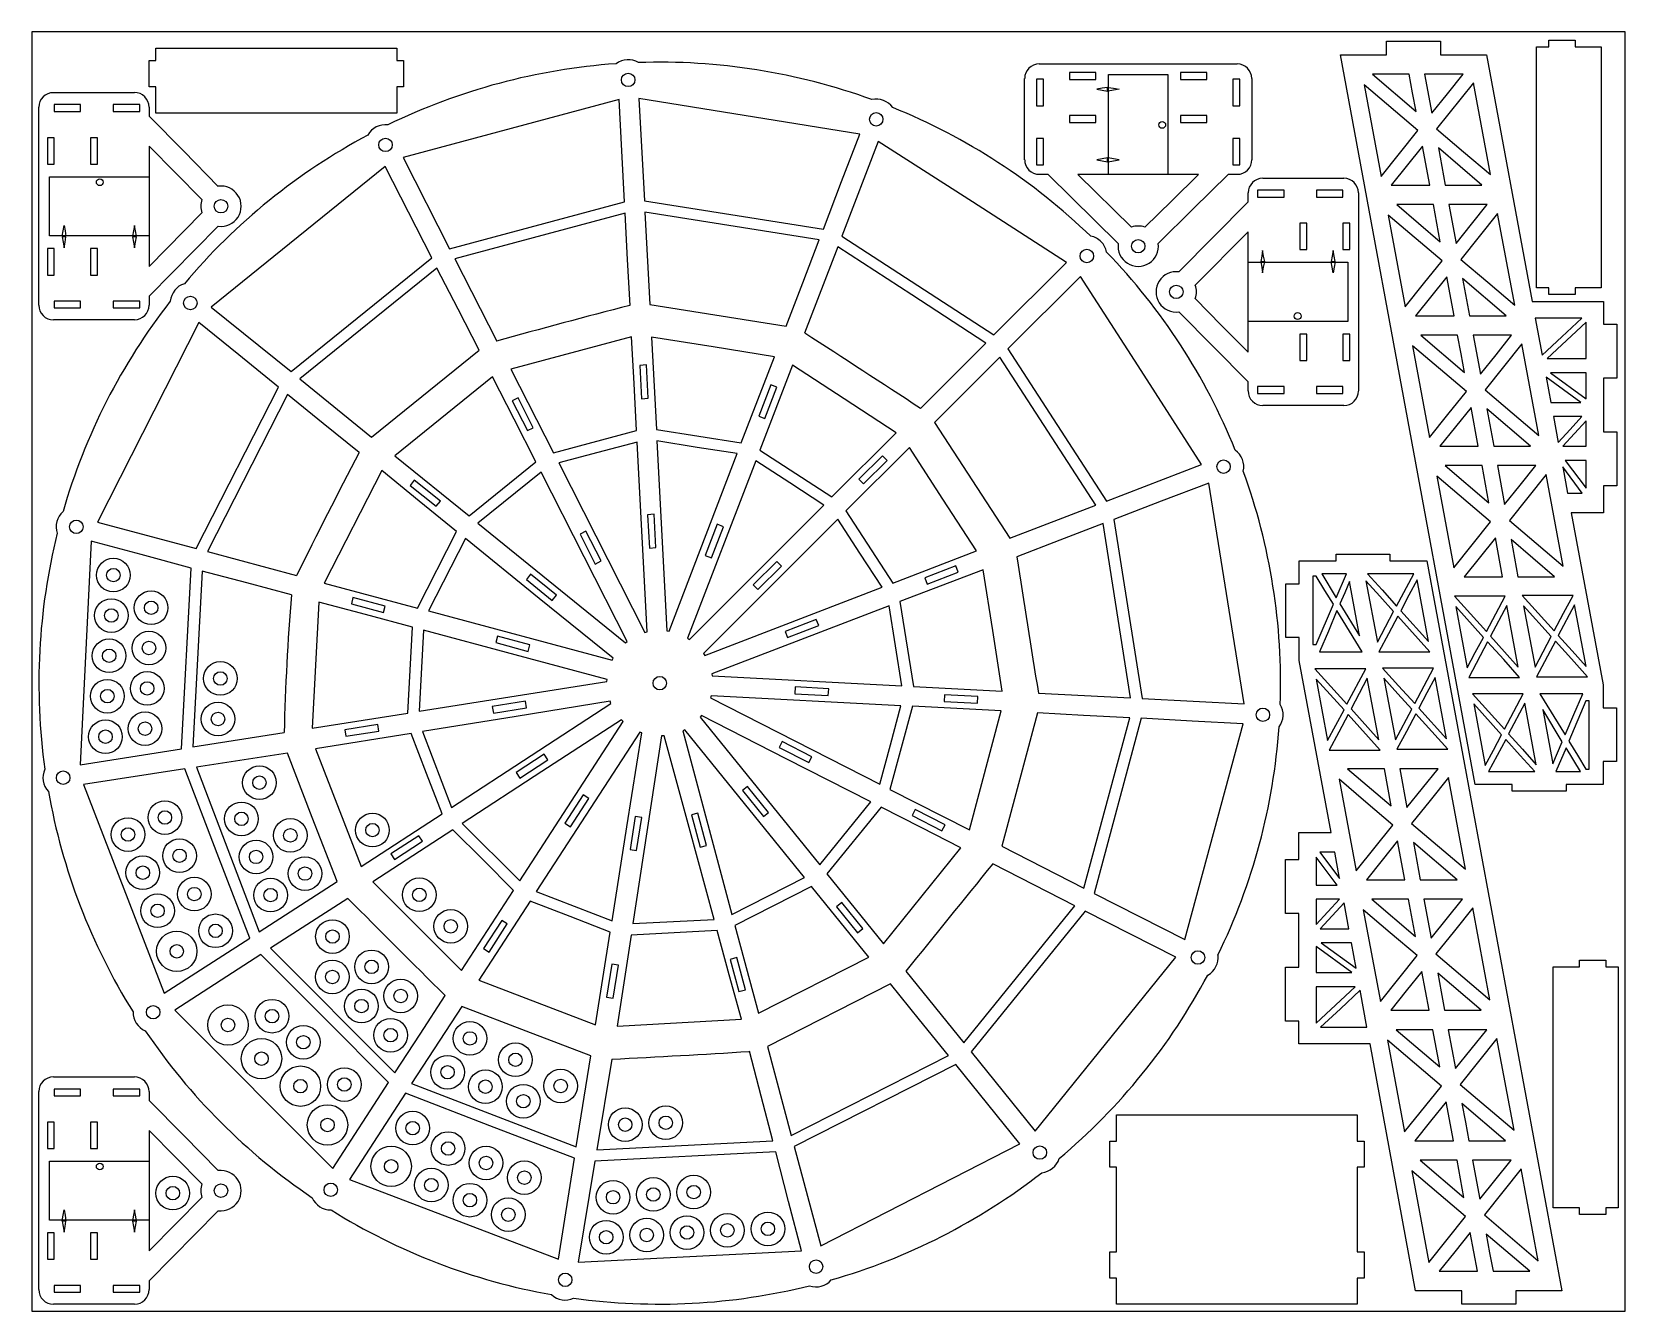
# Model space of a CAD drawing. Extents: x 0 to 1089, y 0 to 874.
import ezdxf

# ---------------------------------------------------------------- set-up
doc = ezdxf.new("R2010")
doc.units = 0
doc.header["$MEASUREMENT"] = 0
doc.layers.add('DEFAULT', color=1, linetype='Continuous')

msp = doc.modelspace()

# ---------------------------------------------------------------- linework, layer by layer
at = {"color": 5}
msp.add_lwpolyline([(0, 0), (1088.6, 0), (1088.6, 873.9), (0, 873.9)], close=True, dxfattribs=at)
at = {"layer": 'DEFAULT'}
for p, q in [((84.8, 862.7), (249.4, 862.7)), ((84.8, 854.4), (84.8, 862.7)), ((249.4, 862.7), (249.4, 854.4)), ((925.6, 858.3), (925.6, 867.5)), ((925.6, 867.5), (962.4, 867.5)), ((962.4, 867.5), (962.4, 858.3)), ((1028, 699.1), (1028, 863.6)), ((1028, 863.6), (1036.4, 863.6)), ((1036.4, 863.6), (1036.4, 868.3)), ((1036.4, 868.3), (1054.4, 868.3)), ((1054.4, 868.3), (1054.4, 863.6)), ((1054.4, 863.6), (1072.3, 863.6)), ((1072.3, 863.6), (1072.3, 699.1)), ((80.2, 836.3), (80.2, 854.4)), ((80.2, 854.4), (84.8, 854.4)), ((249.4, 854.4), (254, 854.4)), ((254, 854.4), (254, 836.3)), ((688.3, 852), (823.6, 852)), ((986.2, 359.7), (894.1, 858.3)), ((894.1, 858.3), (925.6, 858.3)), ((962.4, 858.3), (993.9, 858.3)), ((993.9, 858.3), (1025, 689.8)), ((678.3, 786.6), (678.3, 842)), ((691.2, 841.5), (686.5, 841.5)), ((686.5, 841.5), (686.5, 823.4)), ((691.2, 823.4), (691.2, 841.5)), ((727, 846.1), (709, 846.1)), ((709, 846.1), (709, 841.4)), ((709, 841.4), (727, 841.4)), ((727, 841.4), (727, 846.1)), ((802.8, 846.1), (784.7, 846.1)), ((784.7, 846.1), (784.7, 841.4)), ((784.7, 841.4), (802.8, 841.4)), ((802.8, 841.4), (802.8, 846.1)), ((825.3, 841.5), (820.6, 841.5)), ((820.6, 841.5), (820.6, 823.4)), ((825.3, 823.4), (825.3, 841.5)), ((833.5, 842), (833.6, 786.6)), ((941.1, 845), (916, 845)), ((916, 845), (945.8, 819.6)), ((943.4, 832.3), (941.1, 845)), ((977.9, 845), (951.6, 845)), ((951.6, 845), (956.5, 818.4)), ((984.9, 839), (959.8, 807.7)), ((967.2, 831.7), (977.9, 845)), ((996.5, 776.4), (984.9, 839)), ((14.7, 832.4), (70.1, 832.4)), ((84.8, 836.3), (80.2, 836.3)), ((84.8, 818.4), (84.8, 836.3)), ((254, 836.3), (249.4, 836.3)), ((249.4, 836.3), (249.4, 818.4)), ((401.3, 827.7), (253.6, 788.1)), ((403.1, 792.7), (401.3, 827.7)), ((565.7, 804), (414.8, 828.3)), ((414.8, 828.3), (418.5, 758.6)), ((947, 806.5), (910.2, 837.8)), ((910.2, 837.8), (921.8, 775.2)), ((945.8, 819.6), (943.4, 832.3)), ((956.5, 818.4), (967.2, 831.7)), ((4.7, 687.2), (4.7, 822.5)), ((33.3, 824.2), (15.3, 824.2)), ((15.3, 824.2), (15.3, 819.5)), ((15.3, 819.5), (33.3, 819.5)), ((33.3, 819.5), (33.3, 824.2)), ((73.7, 824.2), (55.6, 824.2)), ((55.6, 824.2), (55.6, 819.5)), ((55.6, 819.5), (73.7, 819.5)), ((73.7, 819.5), (73.7, 824.2)), ((80.1, 822.4), (80.1, 816.3)), ((249.4, 818.4), (84.8, 818.4)), ((686.5, 823.4), (691.2, 823.4)), ((727, 816.7), (709, 816.7)), ((709, 816.7), (709, 812)), ((727, 812), (727, 816.7)), ((802.8, 816.7), (784.7, 816.7)), ((784.7, 816.7), (784.7, 812)), ((802.8, 812), (802.8, 816.7)), ((820.6, 823.4), (825.3, 823.4)), ((80.1, 816.3), (103.8, 792.4)), ((709, 812), (727, 812)), ((784.7, 812), (802.8, 812)), ((934.4, 790.8), (947, 806.5)), ((959.8, 807.7), (978.1, 792)), ((15.3, 801.6), (10.6, 801.6)), ((10.6, 801.6), (10.6, 783.6)), ((15.3, 783.6), (15.3, 801.6)), ((44.8, 801.6), (40.1, 801.6)), ((40.1, 801.6), (40.1, 783.6)), ((44.8, 783.6), (44.8, 801.6)), ((98.2, 777.6), (80.1, 795.9)), ((80.1, 795.9), (80.1, 713.6)), ((553.2, 771.6), (565.7, 804)), ((578.3, 799.1), (553.5, 734.4)), ((642.6, 757.8), (578.3, 799.1)), ((691.2, 801.1), (686.5, 801.1)), ((686.5, 801.1), (686.5, 783)), ((691.2, 783), (691.2, 801.1)), ((825.3, 801.1), (820.6, 801.1)), ((820.6, 801.1), (820.6, 783)), ((825.3, 783), (825.3, 801.1)), ((950.2, 795.8), (928.8, 769.2)), ((955.1, 769.2), (950.2, 795.8)), ((103.8, 792.4), (127.4, 768.4)), ((253.6, 788.1), (285.4, 725.8)), ((404.9, 757.8), (403.1, 792.7)), ((921.8, 775.2), (934.4, 790.8)), ((990.7, 769.2), (961, 794.6)), ((961, 794.6), (965.7, 769.2)), ((978.1, 792), (996.5, 776.4)), ((10.6, 783.6), (15.3, 783.6)), ((40.1, 783.6), (44.8, 783.6)), ((116.2, 759.4), (98.2, 777.6)), ((241.5, 781.9), (122.6, 685.9)), ((257.4, 750.8), (241.5, 781.9)), ((686.5, 783), (691.2, 783)), ((694.4, 776.6), (688.3, 776.6)), ((742.2, 729.3), (694.4, 776.6)), ((797, 776.6), (714.7, 776.6)), ((714.7, 776.6), (751.3, 740.5)), ((778.8, 758.6), (797, 776.6)), ((817.4, 776.6), (793.5, 753)), ((823.6, 776.6), (817.4, 776.6)), ((820.6, 783), (825.3, 783)), ((841, 773.9), (896.4, 773.9)), ((540.8, 739.1), (553.2, 771.6)), ((831, 757.8), (831, 763.9)), ((855.5, 765.7), (837.4, 765.7)), ((837.4, 765.7), (837.4, 761)), ((855.5, 761), (855.5, 765.7)), ((895.8, 765.7), (877.8, 765.7)), ((877.8, 765.7), (877.8, 761)), ((895.8, 761), (895.8, 765.7)), ((906.4, 763.9), (906.4, 628.6)), ((928.8, 769.2), (942, 769.2)), ((942, 769.2), (955.1, 769.2)), ((965.7, 769.2), (978.2, 769.2)), ((978.2, 769.2), (990.7, 769.2)), ((285.4, 725.8), (404.9, 757.8)), ((418.5, 758.6), (540.8, 739.1)), ((706.8, 716.4), (642.6, 757.8)), ((760.5, 740.5), (778.8, 758.6)), ((793.5, 753), (769.6, 729.3)), ((783.7, 710), (831, 757.8)), ((837.4, 761), (855.5, 761)), ((877.8, 761), (895.8, 761)), ((957.6, 755.9), (932.5, 755.9)), ((932.5, 755.9), (962.3, 730.5)), ((959.9, 743.2), (957.6, 755.9)), ((994.4, 755.9), (968.2, 755.9)), ((968.2, 755.9), (973.1, 729.3)), ((983.7, 742.6), (994.4, 755.9)), ((80.1, 713.6), (116.2, 750.2)), ((127.4, 741.1), (80.1, 693.3)), ((273.3, 719.6), (257.4, 750.8)), ((405.4, 750), (288.9, 718.9)), ((407, 718.5), (405.4, 750)), ((538, 731.8), (418.9, 750.8)), ((418.9, 750.8), (422.2, 687.7)), ((871, 743.2), (866.3, 743.2)), ((866.3, 743.2), (866.3, 725.2)), ((871, 725.2), (871, 743.2)), ((900.5, 743.2), (895.8, 743.2)), ((895.8, 743.2), (895.8, 725.2)), ((900.5, 725.2), (900.5, 743.2)), ((963.5, 717.4), (926.7, 748.7)), ((926.7, 748.7), (938.3, 686)), ((962.3, 730.5), (959.9, 743.2)), ((973.1, 729.3), (983.7, 742.6)), ((1001.4, 749.9), (976.3, 718.5)), ((1013.1, 687.2), (1001.4, 749.9)), ((526.7, 702.4), (538, 731.8)), ((553.5, 734.4), (657.3, 666.9)), ((831, 737.4), (794.9, 700.9)), ((831, 655.1), (831, 737.4)), ((15.3, 725.9), (10.6, 725.9)), ((10.6, 725.9), (10.6, 707.8)), ((15.3, 707.8), (15.3, 725.9)), ((44.8, 725.9), (40.1, 725.9)), ((40.1, 725.9), (40.1, 707.8)), ((44.8, 707.8), (44.8, 725.9)), ((177.1, 641.8), (273.3, 719.6)), ((288.9, 718.9), (317.6, 662.6)), ((408.7, 687), (407, 718.5)), ((550.7, 727), (528, 668.1)), ((601.2, 694.2), (550.7, 727)), ((866.3, 725.2), (871, 725.2)), ((895.8, 725.2), (900.5, 725.2)), ((976.3, 718.5), (994.7, 702.9)), ((10.6, 707.8), (15.3, 707.8)), ((40.1, 707.8), (44.8, 707.8)), ((276.8, 712.6), (183.1, 636.8)), ((291.2, 684.5), (276.8, 712.6)), ((657.3, 666.9), (706.8, 716.4)), ((950.9, 701.7), (963.5, 717.4)), ((515.4, 672.9), (526.7, 702.4)), ((716.4, 706.8), (666.9, 657.3)), ((757.8, 642.6), (716.4, 706.8)), ((938.3, 686), (950.9, 701.7)), ((966.7, 706.6), (945.4, 680)), ((971.7, 680), (966.7, 706.6)), ((1007.3, 680), (977.5, 705.4)), ((977.5, 705.4), (982.2, 680)), ((994.7, 702.9), (1013.1, 687.2)), ((1036.4, 699.1), (1028, 699.1)), ((1036.4, 694.5), (1036.4, 699.1)), ((1072.3, 699.1), (1054.4, 699.1)), ((1054.4, 699.1), (1054.4, 694.5)), ((33.3, 690), (15.3, 690)), ((15.3, 690), (15.3, 685.3)), ((33.3, 685.3), (33.3, 690)), ((73.7, 690), (55.6, 690)), ((55.6, 690), (55.6, 685.3)), ((73.7, 685.3), (73.7, 690)), ((80.1, 693.3), (80.1, 687.2)), ((122.6, 685.9), (177.1, 641.8)), ((422.2, 687.7), (515.4, 672.9)), ((651.7, 661.3), (601.2, 694.2)), ((794.9, 691.7), (812.9, 673.4)), ((1025, 689.8), (1073.7, 689.8)), ((1054.4, 694.5), (1036.4, 694.5)), ((1073.7, 689.8), (1073.7, 674.2)), ((70.1, 677.2), (14.7, 677.2)), ((15.3, 685.3), (33.3, 685.3)), ((114, 675.3), (44.8, 539)), ((55.6, 685.3), (73.7, 685.3)), ((141.3, 653.2), (114, 675.3)), ((305.5, 656.5), (291.2, 684.5)), ((807.3, 658.7), (783.7, 682.6)), ((945.4, 680), (958.5, 680)), ((958.5, 680), (971.7, 680)), ((982.2, 680), (994.8, 680)), ((994.8, 680), (1007.3, 680)), ((1058.9, 678.3), (1027.2, 678.3)), ((1027.2, 678.3), (1031.9, 653)), ((1061.9, 675.5), (1035.3, 650.7)), ((1045.4, 665.7), (1058.9, 678.3)), ((1061.9, 663.1), (1061.9, 675.5)), ((409.8, 665.7), (327.2, 643.6)), ((411.5, 633.6), (409.8, 665.7)), ((465.4, 658.7), (423.4, 665.3)), ((423.4, 665.3), (426.7, 602.3)), ((812.9, 673.4), (831, 655.1)), ((871, 667.5), (866.3, 667.5)), ((866.3, 667.5), (866.3, 649.4)), ((871, 649.4), (871, 667.5)), ((900.5, 667.5), (895.8, 667.5)), ((895.8, 667.5), (895.8, 649.4)), ((900.5, 649.4), (900.5, 667.5)), ((974.1, 666.7), (949.1, 666.7)), ((949.1, 666.7), (978.9, 641.3)), ((976.5, 654), (974.1, 666.7)), ((1011, 666.7), (984.7, 666.7)), ((984.7, 666.7), (989.7, 640.1)), ((1000.4, 653.4), (1011, 666.7)), ((1031.9, 653), (1045.4, 665.7)), ((1073.7, 674.2), (1082.9, 674.2)), ((1082.9, 674.2), (1082.9, 637.4)), ((168.5, 631.1), (141.3, 653.2)), ((232.1, 597.1), (305.5, 656.5)), ((507.4, 652), (465.4, 658.7)), ((607.1, 616.7), (651.7, 661.3)), ((666.9, 657.3), (734.3, 553.4)), ((831, 634.8), (807.3, 658.7)), ((980.1, 628.2), (943.3, 659.5)), ((943.3, 659.5), (954.9, 596.9)), ((978.9, 641.3), (976.5, 654)), ((989.7, 640.1), (1000.4, 653.4)), ((1018, 660.7), (992.9, 629.4)), ((1029.6, 598.1), (1018, 660.7)), ((1061.9, 650.7), (1061.9, 663.1)), ((327.2, 643.6), (356.4, 586.4)), ((419.9, 646.4), (415.3, 646.1)), ((415.3, 646.1), (416.5, 623.3)), ((421, 623.6), (419.9, 646.4)), ((484.7, 593.1), (507.4, 652)), ((519.6, 646.2), (497.4, 588.2)), ((555.1, 623.2), (519.6, 646.2)), ((661.4, 651.8), (616.7, 607.1)), ((694.2, 601.2), (661.4, 651.8)), ((799.2, 578.4), (757.8, 642.6)), ((866.3, 649.4), (871, 649.4)), ((895.8, 649.4), (900.5, 649.4)), ((1035.3, 650.7), (1061.9, 650.7)), ((183.1, 636.8), (232.1, 597.1)), ((314.7, 638.3), (248, 584.3)), ((329.5, 609.3), (314.7, 638.3)), ((413.2, 601.6), (411.5, 633.6)), ((504.8, 632.8), (496.6, 611.5)), ((509, 631.2), (504.8, 632.8)), ((831, 628.6), (831, 634.8)), ((855.5, 631.6), (837.4, 631.6)), ((837.4, 631.6), (837.4, 626.9)), ((855.5, 626.9), (855.5, 631.6)), ((895.8, 631.6), (877.8, 631.6)), ((877.8, 631.6), (877.8, 626.9)), ((895.8, 626.9), (895.8, 631.6)), ((1058.4, 620.8), (1034.6, 638.1)), ((1034.6, 638.1), (1037.8, 620.8)), ((1061.9, 641), (1037.5, 641)), ((1037.5, 641), (1061.9, 623.3)), ((1061.9, 632.1), (1061.9, 641)), ((1061.9, 623.3), (1061.9, 632.1)), ((1082.9, 637.4), (1073.7, 637.4)), ((1073.7, 637.4), (1073.7, 600.6)), ((112.3, 520.9), (168.5, 631.1)), ((174.6, 626.2), (119.9, 518.9)), ((199.1, 606.4), (174.6, 626.2)), ((332.2, 623.9), (328.2, 621.8)), ((328.2, 621.8), (338.6, 601.5)), ((342.6, 603.5), (332.2, 623.9)), ((416.5, 623.3), (421, 623.6)), ((500.8, 609.9), (509, 631.2)), ((590.6, 600.1), (555.1, 623.2)), ((837.4, 626.9), (855.5, 626.9)), ((877.8, 626.9), (895.8, 626.9)), ((967.5, 612.5), (980.1, 628.2)), ((992.9, 629.4), (1011.3, 613.7)), ((1037.8, 620.8), (1048.1, 620.8)), ((1048.1, 620.8), (1058.4, 620.8)), ((496.6, 611.5), (500.8, 609.9)), ((896.4, 618.6), (841, 618.6)), ((954.9, 596.9), (967.5, 612.5)), ((983.3, 617.4), (961.9, 590.9)), ((988.2, 590.9), (983.3, 617.4)), ((1023.9, 590.9), (994.1, 616.3)), ((994.1, 616.3), (998.8, 590.9)), ((1011.3, 613.7), (1029.6, 598.1)), ((1059.1, 611.1), (1039.6, 611.1)), ((1039.6, 611.1), (1042.8, 593.4)), ((1051, 602.2), (1059.1, 611.1)), ((223.6, 586.6), (199.1, 606.4)), ((344.3, 580.2), (329.5, 609.3)), ((338.6, 601.5), (342.6, 603.5)), ((356.4, 586.4), (413.2, 601.6)), ((426.7, 602.3), (484.7, 593.1)), ((546.6, 556.2), (590.6, 600.1)), ((616.7, 607.1), (668.1, 528)), ((727, 550.6), (694.2, 601.2)), ((1042.8, 593.4), (1051, 602.2)), ((1061.9, 608.1), (1046, 590.9)), ((1061.9, 590.9), (1061.9, 608.1)), ((1073.7, 600.6), (1082.9, 600.6)), ((1082.9, 600.6), (1082.9, 563.8)), ((413.6, 593.7), (386.8, 586.6)), ((420.4, 464.1), (413.6, 593.7)), ((454.5, 590.1), (427.1, 594.5)), ((427.1, 594.5), (433.9, 464.8)), ((481.9, 585.8), (454.5, 590.1)), ((497.4, 588.2), (546.6, 556.2)), ((599.6, 590), (556.2, 546.7)), ((622.5, 554.7), (599.6, 590)), ((961.9, 590.9), (975.1, 590.9)), ((975.1, 590.9), (988.2, 590.9)), ((998.8, 590.9), (1011.3, 590.9)), ((1011.3, 590.9), (1023.9, 590.9)), ((1046, 590.9), (1053.9, 590.9)), ((1053.9, 590.9), (1061.9, 590.9)), ((248, 584.3), (298.7, 543.2)), ((298.7, 543.2), (344.3, 580.2)), ((386.8, 586.6), (360, 579.4)), ((360, 579.4), (418.9, 463.7)), ((435.4, 464.5), (481.9, 585.8)), ((494.6, 580.9), (448, 459.7)), ((517.8, 565.8), (494.6, 580.9)), ((581.2, 584.4), (565.1, 568.3)), ((568.3, 565.1), (584.4, 581.2)), ((584.4, 581.2), (581.2, 584.4)), ((734.3, 553.4), (799.2, 578.4)), ((990.8, 577.6), (965.7, 577.6)), ((965.7, 577.6), (995.5, 552.2)), ((993.1, 564.9), (990.8, 577.6)), ((1027.6, 577.6), (1001.3, 577.6)), ((1001.3, 577.6), (1006.2, 551)), ((1016.9, 564.3), (1027.6, 577.6)), ((1061.9, 581.2), (1047.6, 581.2)), ((1047.6, 581.2), (1061.9, 562.1)), ((1061.9, 571.6), (1061.9, 581.2)), ((239, 574.2), (199.8, 497.4)), ((264.6, 553.4), (239, 574.2)), ((261.3, 567.7), (258.5, 564.1)), ((279.1, 553.3), (261.3, 567.7)), ((347.9, 573.2), (304.8, 538.3)), ((377.4, 515.4), (347.9, 573.2)), ((565.1, 568.3), (568.3, 565.1)), ((996.6, 539.1), (959.9, 570.4)), ((959.9, 570.4), (971.5, 507.7)), ((1034.6, 571.6), (1009.5, 540.2)), ((1046.2, 508.9), (1034.6, 571.6)), ((1059.3, 558.7), (1045.9, 576.7)), ((1045.9, 576.7), (1049.2, 558.7)), ((1061.9, 562.1), (1061.9, 571.6)), ((258.5, 564.1), (276.2, 549.8)), ((541.1, 550.7), (517.8, 565.8)), ((804.1, 565.7), (771.6, 553.3)), ((828.2, 414.8), (804.1, 565.7)), ((995.5, 552.2), (993.1, 564.9)), ((1006.2, 551), (1016.9, 564.3)), ((1049.2, 558.7), (1054.3, 558.7)), ((1054.3, 558.7), (1059.3, 558.7)), ((1082.9, 563.8), (1073.7, 563.8)), ((1073.7, 563.8), (1073.7, 545.4)), ((290.2, 532.7), (264.6, 553.4)), ((276.2, 549.8), (279.1, 553.3)), ((425.2, 544.4), (420.7, 544.1)), ((426.4, 521.6), (425.2, 544.4)), ((449.3, 458.9), (541.1, 550.7)), ((556.2, 546.7), (588.2, 497.4)), ((645.4, 519.3), (622.5, 554.7)), ((668.1, 528), (727, 550.6)), ((771.6, 553.3), (739.2, 540.8)), ((1073.7, 545.4), (1051.7, 545.4)), ((1051.7, 545.4), (1073.5, 427.8)), ((44.8, 539), (112.3, 520.9)), ((304.8, 538.3), (405.7, 456.6)), ((420.7, 544.1), (421.9, 521.3)), ((550.7, 541.1), (458.9, 449.3)), ((468.2, 537.6), (460.1, 516.2)), ((464.3, 514.6), (472.5, 535.9)), ((472.5, 535.9), (468.2, 537.6)), ((565.8, 517.8), (550.7, 541.1)), ((731.9, 538), (702.4, 526.7)), ((750.7, 418.9), (731.9, 538)), ((739.2, 540.8), (758.5, 418.5)), ((984.1, 523.4), (996.6, 539.1)), ((1009.5, 540.2), (1027.8, 524.6)), ((40.5, 525.9), (33.1, 373.3)), ((74.7, 516.8), (40.5, 525.9)), ((263.5, 480.3), (290.2, 532.7)), ((296.2, 527.8), (271, 478.3)), ((346.7, 486.9), (296.2, 527.8)), ((378.6, 532.9), (374.6, 530.8)), ((374.6, 530.8), (384.9, 510.4)), ((389, 512.5), (378.6, 532.9)), ((702.4, 526.7), (672.9, 515.4)), ((971.5, 507.7), (984.1, 523.4)), ((999.9, 528.3), (978.5, 501.7)), ((1004.8, 501.7), (999.9, 528.3)), ((1040.4, 501.7), (1010.6, 527.1)), ((1010.6, 527.1), (1015.3, 501.7)), ((1027.8, 524.6), (1046.2, 508.9)), ((108.8, 507.6), (74.7, 516.8)), ((119.9, 518.9), (180.8, 502.5)), ((406.8, 457.5), (377.4, 515.4)), ((384.9, 510.4), (389, 512.5)), ((421.9, 521.3), (426.4, 521.6)), ((460.1, 516.2), (464.3, 514.6)), ((509, 512.2), (492.9, 496.1)), ((512.2, 509), (509, 512.2)), ((580.9, 494.6), (565.8, 517.8)), ((588.2, 497.4), (645.4, 519.3)), ((865.9, 512.6), (891.1, 512.6)), ((865.9, 496.9), (865.9, 512.6)), ((891.1, 512.6), (891.1, 517.2)), ((891.1, 517.2), (927.9, 517.2)), ((927.9, 517.2), (927.9, 512.6)), ((927.9, 512.6), (953.2, 512.6)), ((953.2, 512.6), (1045.3, 13.9)), ((102.3, 384.2), (108.8, 507.6)), ((116.4, 505.6), (110, 385.4)), ((146.8, 497.5), (116.4, 505.6)), ((340.7, 503.4), (337.9, 499.9)), ((358.4, 489), (340.7, 503.4)), ((496, 492.9), (512.2, 509)), ((649.9, 506.5), (593.1, 484.7)), ((631.3, 509.1), (610, 500.9)), ((610, 500.9), (611.6, 496.7)), ((611.6, 496.7), (632.9, 504.9)), ((632.9, 504.9), (631.3, 509.1)), ((656.5, 465), (649.9, 506.5)), ((877.5, 502), (875.2, 502)), ((875.2, 502), (875.2, 455.4)), ((883.4, 492.4), (877.5, 502)), ((889.7, 503.6), (881.3, 503.6)), ((881.3, 503.6), (891.2, 487.4)), ((898.1, 503.6), (889.7, 503.6)), ((891.2, 487.4), (898.1, 503.6)), ((944.1, 503.6), (912.6, 503.6)), ((912.6, 503.6), (922.5, 492.7)), ((932.4, 481.7), (944.1, 503.6)), ((978.5, 501.7), (991.7, 501.7)), ((991.7, 501.7), (1004.8, 501.7)), ((1015.3, 501.7), (1027.9, 501.7)), ((1027.9, 501.7), (1040.4, 501.7)), ((177.3, 489.4), (146.8, 497.5)), ((199.8, 497.4), (263.5, 480.3)), ((337.9, 499.9), (355.6, 485.5)), ((459.7, 448), (580.9, 494.6)), ((492.9, 496.1), (496, 492.9)), ((856.7, 460.1), (856.7, 496.9)), ((856.7, 496.9), (865.9, 496.9)), ((889.3, 482.9), (883.4, 492.4)), ((897, 490.8), (893.7, 483.2)), ((900.2, 498.4), (897, 490.8)), ((907.1, 461.3), (900.2, 498.4)), ((921, 488.4), (911.5, 498.9)), ((911.5, 498.9), (919.3, 456.9)), ((922.5, 492.7), (932.4, 481.7)), ((946.4, 499.5), (940.8, 489)), ((954.2, 457.5), (946.4, 499.5)), ((196.1, 484.4), (191.6, 398.2)), ((228, 475.8), (196.1, 484.4)), ((219.4, 487.5), (218.3, 483.1)), ((218.3, 483.1), (240.3, 477.2)), ((241.5, 481.6), (219.4, 487.5)), ((240.3, 477.2), (241.5, 481.6)), ((397.1, 446.1), (346.7, 486.9)), ((355.6, 485.5), (358.4, 489)), ((585.8, 481.9), (464.5, 435.4)), ((590.1, 454.5), (585.8, 481.9)), ((593.1, 484.7), (602.3, 426.7)), ((877.5, 455.4), (889.3, 482.9)), ((893.7, 483.2), (907.1, 461.3)), ((930.4, 477.9), (921, 488.4)), ((940.8, 489), (935.3, 478.5)), ((1006.6, 488.4), (971.9, 488.4)), ((971.9, 488.4), (993.8, 464.2)), ((991.8, 460.3), (972.9, 481.4)), ((972.9, 481.4), (980.6, 439.4)), ((1007.7, 482), (996.6, 461)), ((1000.2, 476.3), (1006.6, 488.4)), ((1015.6, 440), (1007.7, 482)), ((1053, 488.9), (1018.2, 488.9)), ((1018.2, 488.9), (1040.1, 464.7)), ((1038.1, 460.8), (1019.1, 481.9)), ((1019.1, 481.9), (1027, 439.9)), ((1054, 482.5), (1042.9, 461.5)), ((1046.5, 476.8), (1053, 488.9)), ((1061.9, 440.4), (1054, 482.5)), ((260, 467.3), (228, 475.8)), ((271, 478.3), (396.5, 444.7)), ((535.9, 472.5), (514.6, 464.3)), ((516.2, 460.1), (537.6, 468.3)), ((537.6, 468.3), (535.9, 472.5)), ((891.7, 478.7), (885.8, 464.6)), ((909, 450.5), (891.7, 478.7)), ((919.3, 456.9), (930.4, 477.9)), ((933.3, 474.7), (926.8, 462.6)), ((955.1, 450.5), (933.3, 474.7)), ((935.3, 478.5), (954.2, 457.5)), ((993.8, 464.2), (1000.2, 476.3)), ((1040.1, 464.7), (1046.5, 476.8)), ((256.9, 408.6), (260, 467.3)), ((267.5, 465.2), (264.6, 409.8)), ((330.2, 448.4), (267.5, 465.2)), ((318.1, 461), (316.9, 456.7)), ((340.3, 455.1), (318.1, 461)), ((405.7, 456.6), (406.8, 457.5)), ((418.9, 463.7), (420.4, 464.1)), ((433.9, 464.8), (435.4, 464.5)), ((448, 459.7), (449.3, 458.9)), ((514.6, 464.3), (516.2, 460.1)), ((663, 423.5), (656.5, 465)), ((865.9, 460.1), (856.7, 460.1)), ((865.9, 444.4), (865.9, 460.1)), ((885.8, 464.6), (879.8, 450.5)), ((926.8, 462.6), (920.4, 450.5)), ((986.2, 449.9), (991.8, 460.3)), ((996.6, 461), (1006.1, 450.5)), ((1040.9, 457.7), (1028, 433.4)), ((1032.5, 450.4), (1038.1, 460.8)), ((1051.9, 445.6), (1040.9, 457.7)), ((1042.9, 461.5), (1052.4, 451)), ((316.9, 456.7), (339.1, 450.7)), ((393, 431.6), (330.2, 448.4)), ((339.1, 450.7), (340.3, 455.1)), ((458.9, 449.3), (459.7, 448)), ((594.4, 427.1), (590.1, 454.5)), ((875.2, 455.4), (877.5, 455.4)), ((879.8, 450.5), (909, 450.5)), ((920.4, 450.5), (955.1, 450.5)), ((980.6, 439.4), (986.2, 449.9)), ((994.6, 457.2), (981.7, 432.9)), ((1005.6, 445.1), (994.6, 457.2)), ((1006.1, 450.5), (1015.6, 440)), ((1027, 439.9), (1032.5, 450.4)), ((1052.4, 451), (1061.9, 440.4)), ((396.5, 444.7), (397.1, 446.1)), ((887.7, 326.9), (865.9, 444.4)), ((911.3, 438.8), (876.5, 438.8)), ((876.5, 438.8), (887.5, 426.7)), ((898.5, 414.6), (911.3, 438.8)), ((957.7, 439.3), (922.9, 439.3)), ((922.9, 439.3), (933.8, 427.2)), ((944.8, 415.1), (957.7, 439.3)), ((1016.5, 432.9), (1005.6, 445.1)), ((1062.8, 433.4), (1051.9, 445.6)), ((264.6, 409.8), (392.9, 430.1)), ((392.9, 430.1), (393, 431.6)), ((464.5, 435.4), (464.8, 433.9)), ((464.8, 433.9), (594.4, 427.1)), ((521.6, 426.4), (521.3, 421.8)), ((544.4, 425.1), (521.6, 426.4)), ((544.1, 420.6), (544.4, 425.1)), ((602.3, 426.7), (663, 423.5)), ((887, 421.3), (877.5, 431.8)), ((877.5, 431.8), (885.3, 389.8)), ((887.5, 426.7), (898.5, 414.6)), ((912.4, 432.4), (906.9, 421.9)), ((920.2, 390.3), (912.4, 432.4)), ((933.3, 421.8), (923.8, 432.3)), ((923.8, 432.3), (931.6, 390.3)), ((933.8, 427.2), (944.8, 415.1)), ((958.7, 432.9), (953.2, 422.4)), ((966.5, 390.9), (958.7, 432.9)), ((981.7, 432.9), (1016.5, 432.9)), ((1028, 433.4), (1062.8, 433.4)), ((1073.5, 427.8), (1073.5, 412.2)), ((286.8, 344.1), (395.6, 415.2)), ((337.2, 416.7), (314.6, 413)), ((395, 416.6), (331, 406.3)), ((337.9, 412.2), (337.2, 416.7)), ((395.6, 415.2), (395, 416.6)), ((464.1, 420.4), (463.7, 418.9)), ((463.7, 418.9), (579.4, 360)), ((593.7, 413.6), (464.1, 420.4)), ((521.3, 421.8), (544.1, 420.6)), ((623.6, 421.1), (623.3, 416.5)), ((623.3, 416.5), (646.1, 415.4)), ((646.4, 419.9), (623.6, 421.1)), ((646.1, 415.4), (646.4, 419.9)), ((687.7, 422.2), (750.7, 418.9)), ((758.5, 418.5), (828.2, 414.8)), ((896.5, 410.8), (887, 421.3)), ((906.9, 421.9), (901.3, 411.4)), ((942.8, 411.2), (933.3, 421.8)), ((953.2, 422.4), (947.6, 411.9)), ((1019, 421.8), (984.3, 421.8)), ((984.3, 421.8), (1006.1, 397.6)), ((1004.1, 393.7), (985.2, 414.8)), ((985.2, 414.8), (993, 372.8)), ((1020.1, 415.4), (1008.9, 394.4)), ((1012.6, 409.7), (1019, 421.8)), ((1027.9, 373.3), (1020.1, 415.4)), ((1059.6, 421.8), (1030.4, 421.8)), ((1030.4, 421.8), (1047.6, 393.6)), ((1061.8, 416.9), (1050.1, 389.4)), ((1053.6, 407.7), (1059.6, 421.8)), ((1064.1, 416.9), (1061.8, 416.9)), ((1064.1, 370.3), (1064.1, 416.9)), ((191.6, 398.2), (256.9, 408.6)), ((331, 406.3), (266.9, 395.9)), ((314.6, 413), (315.4, 408.5)), ((315.4, 408.5), (337.9, 412.2)), ((333.3, 294), (404, 402.9)), ((402.9, 404), (348.5, 368.6)), ((404, 402.9), (402.9, 404)), ((457.5, 406.8), (456.6, 405.7)), ((456.6, 405.7), (538.3, 304.8)), ((515.4, 377.4), (457.5, 406.8)), ((601.6, 413.2), (586.3, 356.4)), ((586.6, 386.8), (593.7, 413.6)), ((631.9, 411.6), (601.6, 413.2)), ((662.3, 410), (631.9, 411.6)), ((640.6, 328.8), (662.3, 410)), ((687, 408.7), (662.6, 317.6)), ((718.5, 407), (687, 408.7)), ((750.1, 405.4), (718.5, 407)), ((718.8, 288.9), (750.1, 405.4)), ((757.9, 405), (725.7, 285.4)), ((792.7, 403.1), (757.9, 405)), ((827.5, 401.3), (792.7, 403.1)), ((885.3, 389.8), (896.5, 410.8)), ((899.3, 407.6), (892.9, 395.5)), ((921.1, 383.3), (899.3, 407.6)), ((901.3, 411.4), (920.2, 390.3)), ((931.6, 390.3), (942.8, 411.2)), ((945.6, 408.1), (939.2, 396)), ((967.5, 383.8), (945.6, 408.1)), ((947.6, 411.9), (966.5, 390.9)), ((1006.1, 397.6), (1012.6, 409.7)), ((1045.6, 389), (1032.3, 410.9)), ((1032.3, 410.9), (1039.2, 373.8)), ((1047.6, 393.6), (1053.6, 407.7)), ((1073.5, 412.2), (1082.6, 412.2)), ((1082.6, 412.2), (1082.6, 375.4)), ((110, 385.4), (172.3, 395.2)), ((259.2, 394.7), (193.9, 384.1)), ((236.3, 400.7), (213.8, 397.2)), ((213.8, 397.2), (214.5, 392.7)), ((214.5, 392.7), (237, 396.3)), ((237, 396.3), (236.3, 400.7)), ((269.7, 367.3), (259.2, 394.7)), ((266.9, 395.9), (286.8, 344.1)), ((415.3, 395.5), (344.6, 286.6)), ((406.6, 330.9), (416.7, 395)), ((430.3, 392.9), (410.7, 264.7)), ((416.7, 395), (415.3, 395.5)), ((431.9, 393), (430.3, 392.9)), ((449, 330.3), (431.9, 393)), ((446.1, 397.1), (444.7, 396.5)), ((444.7, 396.5), (478.3, 271)), ((486.9, 346.7), (446.1, 397.1)), ((787.8, 253.8), (827.5, 401.3)), ((892.9, 395.5), (886.4, 383.3)), ((939.2, 396), (932.7, 383.8)), ((998.6, 383.2), (1004.1, 393.7)), ((1008.9, 394.4), (1018.4, 383.9)), ((33.1, 373.3), (102.3, 384.2)), ((174.6, 381.2), (112.4, 371.6)), ((191.6, 337.3), (174.6, 381.2)), ((193.9, 384.1), (225, 303.7)), ((512.6, 389.1), (510.5, 385)), ((510.5, 385), (530.9, 374.7)), ((532.9, 378.7), (512.6, 389.1)), ((579.4, 360), (586.6, 386.8)), ((886.4, 383.3), (921.1, 383.3)), ((932.7, 383.8), (967.5, 383.8)), ((993, 372.8), (998.6, 383.2)), ((1007, 390.6), (995.3, 368.6)), ((1016.9, 379.6), (1007, 390.6)), ((1018.4, 383.9), (1027.9, 373.3)), ((1039.2, 373.8), (1042.4, 381.4)), ((1048.2, 384.8), (1041.3, 368.6)), ((1042.4, 381.4), (1045.6, 389)), ((1058.1, 368.6), (1048.2, 384.8)), ((1050.1, 389.4), (1056, 379.8)), ((104.6, 370.4), (35.3, 359.7)), ((126.7, 312.6), (104.6, 370.4)), ((112.4, 371.6), (155.4, 259.1)), ((350.1, 380.5), (331, 368)), ((333.4, 364.2), (352.6, 376.7)), ((352.6, 376.7), (350.1, 380.5)), ((573.2, 347.9), (515.4, 377.4)), ((530.9, 374.7), (532.9, 378.7)), ((911.5, 370.5), (898.9, 370.5)), ((898.9, 370.5), (928.7, 345.1)), ((924.1, 370.5), (911.5, 370.5)), ((928.7, 345.1), (924.1, 370.5)), ((947.7, 370.5), (934.6, 370.5)), ((934.6, 370.5), (939.5, 344)), ((939.5, 344), (960.9, 370.5)), ((960.9, 370.5), (947.7, 370.5)), ((1026.8, 368.6), (1016.9, 379.6)), ((1056, 379.8), (1061.8, 370.3)), ((1061.8, 370.3), (1064.1, 370.3)), ((1082.6, 375.4), (1073.5, 375.4)), ((1073.5, 375.4), (1073.5, 359.7)), ((35.3, 359.7), (90.3, 217.2)), ((280.3, 339.8), (269.7, 367.3)), ((348.5, 368.6), (294.1, 333.1)), ((331, 368), (333.4, 364.2)), ((911.5, 347.7), (893.2, 363.3)), ((893.2, 363.3), (904.7, 300.7)), ((967.9, 364.5), (955.3, 348.9)), ((979.5, 301.9), (967.9, 364.5)), ((1011.5, 359.7), (986.2, 359.7)), ((995.3, 368.6), (1026.8, 368.6)), ((1011.5, 355.1), (1011.5, 359.7)), ((1041.3, 368.6), (1049.7, 368.6)), ((1073.5, 359.7), (1048.3, 359.7)), ((1048.3, 359.7), (1048.3, 355.1)), ((1049.7, 368.6), (1058.1, 368.6)), ((376.7, 352.6), (364.2, 333.4)), ((368, 330.9), (380.5, 350.1)), ((380.5, 350.1), (376.7, 352.6)), ((489, 358.5), (485.5, 355.6)), ((485.5, 355.6), (499.9, 337.9)), ((503.4, 340.7), (489, 358.5)), ((586.3, 356.4), (640.6, 328.8)), ((955.3, 348.9), (942.7, 333.2)), ((1048.3, 355.1), (1011.5, 355.1)), ((225, 303.7), (280.3, 339.8)), ((412.3, 337.9), (408.7, 315.3)), ((416.8, 337.2), (412.3, 337.9)), ((455.1, 340.2), (450.7, 339)), ((450.7, 339), (456.7, 316.9)), ((461, 318.1), (455.1, 340.2)), ((527.8, 296.2), (486.9, 346.7)), ((499.9, 337.9), (503.4, 340.7)), ((538.3, 304.8), (573.2, 347.9)), ((580.2, 344.3), (543.2, 298.7)), ((607.5, 330.4), (580.2, 344.3)), ((603.5, 342.6), (601.5, 338.6)), ((601.5, 338.6), (621.8, 328.2)), ((623.9, 332.2), (603.5, 342.6)), ((929.9, 332), (911.5, 347.7)), ((208.6, 293.4), (191.6, 337.3)), ((287.6, 328.9), (232.9, 293.3)), ((308.3, 308.2), (287.6, 328.9)), ((294.1, 333.1), (333.3, 294)), ((364.2, 333.4), (368, 330.9)), ((396.4, 266.7), (406.6, 330.9)), ((413.2, 314.6), (416.8, 337.2)), ((466.2, 267.6), (449, 330.3)), ((634.8, 316.5), (607.5, 330.4)), ((621.8, 328.2), (623.9, 332.2)), ((865.7, 308.5), (865.7, 326.9)), ((865.7, 326.9), (887.7, 326.9)), ((904.7, 300.7), (929.9, 332)), ((942.7, 333.2), (979.5, 301.9)), ((264.5, 324.8), (245.3, 312.4)), ((247.8, 308.6), (266.9, 321)), ((266.9, 321), (264.5, 324.8)), ((456.7, 316.9), (461, 318.1)), ((581.8, 251), (634.8, 316.5)), ((662.6, 317.6), (718.8, 288.9)), ((933.1, 321.3), (922.5, 308)), ((938.1, 294.7), (933.1, 321.3)), ((973.7, 294.7), (943.9, 320.1)), ((943.9, 320.1), (946.3, 307.4)), ((148.9, 254.9), (126.7, 312.6)), ((245.3, 312.4), (247.8, 308.6)), ((329, 287.4), (308.3, 308.2)), ((408.7, 315.3), (413.2, 314.6)), ((684.6, 291.2), (656.5, 305.5)), ((856.5, 271.7), (856.5, 308.5)), ((856.5, 308.5), (865.7, 308.5)), ((891.8, 291.1), (877.5, 310.2)), ((877.5, 310.2), (877.5, 300.6)), ((885.1, 313.6), (880, 313.6)), ((880, 313.6), (893.5, 295.6)), ((890.2, 313.6), (885.1, 313.6)), ((893.5, 295.6), (890.2, 313.6)), ((922.5, 308), (911.8, 294.7)), ((946.3, 307.4), (948.6, 294.7)), ((478.3, 271), (527.8, 296.2)), ((543.2, 298.7), (581.8, 251)), ((877.5, 300.6), (877.5, 291.1)), ((911.8, 294.7), (938.1, 294.7)), ((948.6, 294.7), (973.7, 294.7)), ((155.4, 259.1), (208.6, 293.4)), ((232.9, 293.3), (293.5, 232.7)), ((293.5, 232.7), (329, 287.4)), ((344.6, 286.6), (396.4, 266.7)), ((532.7, 290.1), (480.3, 263.5)), ((552.3, 266), (532.7, 290.1)), ((712.7, 276.8), (684.6, 291.2)), ((725.7, 285.4), (787.8, 253.8)), ((877.5, 291.1), (891.8, 291.1)), ((215.9, 282), (163, 247.9)), ((340.4, 280.1), (305.4, 226.2)), ((367.8, 269.5), (340.4, 280.1)), ((553.3, 279.1), (549.8, 276.2)), ((549.8, 276.2), (564.2, 258.5)), ((567.7, 261.3), (553.3, 279.1)), ((636.7, 183.2), (712.7, 276.8)), ((719.7, 273.3), (641.7, 177.1)), ((750.7, 257.5), (719.7, 273.3)), ((885.4, 281.4), (877.5, 281.4)), ((877.5, 281.4), (877.5, 264.2)), ((877.5, 264.2), (893.4, 281.4)), ((893.4, 281.4), (885.4, 281.4)), ((896.6, 278.9), (888.4, 270)), ((899.8, 261.2), (896.6, 278.9)), ((928.1, 258.5), (909.7, 274.2)), ((909.7, 274.2), (921.4, 211.5)), ((928.1, 281.4), (915.5, 281.4)), ((915.5, 281.4), (945.3, 256)), ((940.6, 281.4), (928.1, 281.4)), ((945.3, 256), (940.6, 281.4)), ((964.3, 281.4), (951.1, 281.4)), ((951.1, 281.4), (956.1, 254.8)), ((956.1, 254.8), (977.4, 281.4)), ((977.4, 281.4), (964.3, 281.4)), ((984.5, 275.4), (971.9, 259.7)), ((996.1, 212.7), (984.5, 275.4)), ((321, 266.9), (308.6, 247.8)), ((312.4, 245.3), (324.8, 264.5)), ((324.8, 264.5), (321, 266.9)), ((395.2, 259), (367.8, 269.5)), ((410.7, 264.7), (466.2, 267.6)), ((480.3, 263.5), (496.4, 203.5)), ((571.8, 241.9), (552.3, 266)), ((564.2, 258.5), (567.7, 261.3)), ((865.7, 271.7), (856.5, 271.7)), ((865.7, 234.9), (865.7, 271.7)), ((888.4, 270), (880.3, 261.2)), ((90.3, 217.2), (148.9, 254.9)), ((385.2, 195.5), (395.2, 259)), ((409.5, 256.9), (399.9, 194.6)), ((468.3, 260), (409.5, 256.9)), ((476.5, 229.7), (468.3, 260)), ((781.6, 241.7), (750.7, 257.5)), ((880.3, 261.2), (899.8, 261.2)), ((891.3, 251.5), (881, 251.5)), ((881, 251.5), (904.8, 234.2)), ((901.6, 251.5), (891.3, 251.5)), ((904.8, 234.2), (901.6, 251.5)), ((946.5, 242.9), (928.1, 258.5)), ((971.9, 259.7), (959.3, 244.1)), ((156.4, 243.6), (97.7, 205.7)), ((200.1, 199.9), (156.4, 243.6)), ((163, 247.9), (248, 162.8)), ((308.6, 247.8), (312.4, 245.3)), ((481.6, 241.5), (477.2, 240.3)), ((477.2, 240.3), (483.1, 218.3)), ((487.5, 219.4), (481.6, 241.5)), ((496.4, 203.5), (571.8, 241.9)), ((685.6, 122.9), (781.6, 241.7)), ((901.8, 231.3), (877.5, 249)), ((877.5, 249), (877.5, 240.1)), ((877.5, 240.1), (877.5, 231.3)), ((921.4, 211.5), (946.5, 242.9)), ((959.3, 244.1), (996.1, 212.7)), ((1057.4, 235.1), (1057.4, 239.7)), ((1057.4, 239.7), (1075.4, 239.7)), ((1075.4, 239.7), (1075.4, 235.1)), ((396.3, 237), (392.7, 214.5)), ((400.8, 236.3), (396.3, 237)), ((397.2, 213.8), (400.8, 236.3)), ((484.8, 199.5), (476.5, 229.7)), ((597.1, 232.2), (636.7, 183.2)), ((856.5, 198.1), (856.5, 234.9)), ((856.5, 234.9), (865.7, 234.9)), ((877.5, 231.3), (901.8, 231.3)), ((949.7, 232.1), (939, 218.8)), ((954.6, 205.5), (949.7, 232.1)), ((990.3, 205.5), (960.5, 230.9)), ((960.5, 230.9), (962.9, 218.2)), ((1039.5, 70.6), (1039.5, 235.1)), ((1039.5, 235.1), (1057.4, 235.1)), ((1075.4, 235.1), (1083.8, 235.1)), ((1083.8, 235.1), (1083.8, 70.6)), ((305.4, 226.2), (385.2, 195.5)), ((483.1, 218.3), (487.5, 219.4)), ((586.6, 223.6), (502.5, 180.8)), ((606.4, 199.1), (586.6, 223.6)), ((877.5, 196.7), (904.1, 221.6)), ((904.1, 221.6), (877.5, 221.6)), ((877.5, 221.6), (877.5, 209.2)), ((907.5, 219.2), (894, 206.6)), ((912.2, 194), (907.5, 219.2)), ((939, 218.8), (928.4, 205.5)), ((962.9, 218.2), (965.2, 205.5)), ((293.7, 208.2), (259.4, 155.4)), ((265.2, 189.2), (282.4, 215.6)), ((337.8, 191.3), (293.7, 208.2)), ((392.7, 214.5), (397.2, 213.8)), ((877.5, 209.2), (877.5, 196.7)), ((97.7, 205.7), (205.6, 97.5)), ((243.7, 156.2), (200.1, 199.9)), ((399.9, 194.6), (484.8, 199.5)), ((626.3, 174.6), (606.4, 199.1)), ((865.7, 198.1), (856.5, 198.1)), ((865.7, 182.5), (865.7, 198.1)), ((894, 206.6), (880.5, 194)), ((928.4, 205.5), (954.6, 205.5)), ((965.2, 205.5), (990.3, 205.5)), ((248, 162.8), (265.2, 189.2)), ((381.8, 174.4), (337.8, 191.3)), ((880.5, 194), (912.2, 194)), ((944.6, 192.2), (932.1, 192.2)), ((932.1, 192.2), (961.9, 166.8)), ((957.2, 192.2), (944.6, 192.2)), ((961.9, 166.8), (957.2, 192.2)), ((980.9, 192.2), (967.7, 192.2)), ((967.7, 192.2), (972.6, 165.7)), ((972.6, 165.7), (994, 192.2)), ((994, 192.2), (980.9, 192.2)), ((1001, 186.2), (988.5, 170.6)), ((1012.7, 123.6), (1001, 186.2)), ((371.9, 112.2), (381.8, 174.4)), ((498.2, 146.9), (490.2, 177.5)), ((502.5, 180.8), (518.8, 119.9)), ((518.8, 119.9), (626.3, 174.6)), ((641.7, 177.1), (685.6, 122.9)), ((914.3, 182.5), (865.7, 182.5)), ((945.4, 13.9), (914.3, 182.5)), ((944.7, 169.4), (926.3, 185)), ((926.3, 185), (937.9, 122.4)), ((396.2, 172.2), (385.9, 110.1)), ((631.2, 168.5), (520.9, 112.4)), ((653.1, 141.4), (631.2, 168.5)), ((963.1, 153.7), (944.7, 169.4)), ((988.5, 170.6), (975.9, 154.9)), ((14.7, 160), (70.1, 160)), ((205.6, 97.5), (243.7, 156.2)), ((259.4, 155.4), (371.9, 112.2)), ((937.9, 122.4), (963.1, 153.7)), ((975.9, 154.9), (1012.7, 123.6)), ((4.7, 14.7), (4.7, 150)), ((33.3, 151.7), (15.3, 151.7)), ((15.3, 151.7), (15.3, 147)), ((15.3, 147), (33.3, 147)), ((33.3, 147), (33.3, 151.7)), ((73.7, 151.7), (55.6, 151.7)), ((55.6, 151.7), (55.6, 147)), ((55.6, 147), (73.7, 147)), ((73.7, 147), (73.7, 151.7)), ((80.1, 150), (80.1, 143.8)), ((80.1, 143.8), (103.8, 119.9)), ((255.2, 148.8), (217, 90)), ((312.9, 126.6), (255.2, 148.8)), ((506.2, 116.4), (498.2, 146.9)), ((966.3, 143), (955.7, 129.7)), ((971.2, 116.4), (966.3, 143)), ((1006.8, 116.4), (977.1, 141.8)), ((977.1, 141.8), (979.5, 129.1)), ((675.1, 114.3), (653.1, 141.4)), ((741, 116.2), (741, 134.1)), ((741, 134.1), (905.6, 134.1)), ((905.6, 134.1), (905.6, 116.2)), ((15.3, 129.2), (10.6, 129.2)), ((10.6, 129.2), (10.6, 111.2)), ((15.3, 111.2), (15.3, 129.2)), ((44.8, 129.2), (40.1, 129.2)), ((40.1, 129.2), (40.1, 111.2)), ((44.8, 111.2), (44.8, 129.2)), ((98.2, 105.2), (80.1, 123.5)), ((80.1, 123.5), (80.1, 41.2)), ((103.8, 119.9), (127.4, 96)), ((370.7, 104.4), (312.9, 126.6)), ((955.7, 129.7), (945, 116.4)), ((979.5, 129.1), (981.8, 116.4)), ((10.6, 111.2), (15.3, 111.2)), ((40.1, 111.2), (44.8, 111.2)), ((385.9, 110.1), (506.2, 116.4)), ((520.9, 112.4), (539, 44.7)), ((539, 44.7), (675.1, 114.3)), ((736.4, 98.3), (736.4, 116.2)), ((736.4, 116.2), (741, 116.2)), ((905.6, 116.2), (910.2, 116.2)), ((910.2, 116.2), (910.2, 98.3)), ((945, 116.4), (971.2, 116.4)), ((981.8, 116.4), (1006.8, 116.4)), ((116.2, 86.9), (98.2, 105.2)), ((359.8, 35.6), (370.7, 104.4)), ((384.7, 102.4), (373.2, 33.4)), ((508.2, 108.8), (384.7, 102.4)), ((517, 75), (508.2, 108.8)), ((741, 98.3), (736.4, 98.3)), ((741, 40.5), (741, 98.3)), ((910.2, 98.3), (905.6, 98.3)), ((905.6, 98.3), (905.6, 40.5)), ((961.2, 103.1), (948.6, 103.1)), ((948.6, 103.1), (978.4, 77.7)), ((973.7, 103.1), (961.2, 103.1)), ((978.4, 77.7), (973.7, 103.1)), ((997.4, 103.1), (984.3, 103.1)), ((984.3, 103.1), (989.2, 76.5)), ((989.2, 76.5), (1010.6, 103.1)), ((1010.6, 103.1), (997.4, 103.1)), ((217, 90), (359.8, 35.6)), ((961.2, 80.2), (942.9, 95.9)), ((942.9, 95.9), (954.4, 33.2)), ((1017.5, 97.1), (1005, 81.4)), ((1029.2, 34.4), (1017.5, 97.1)), ((80.1, 41.2), (116.2, 77.7)), ((979.6, 64.6), (961.2, 80.2)), ((1005, 81.4), (992.4, 65.7)), ((127.4, 68.6), (80.1, 20.8)), ((525.8, 41.1), (517, 75)), ((992.4, 65.7), (1029.2, 34.4)), ((1057.4, 70.6), (1039.5, 70.6)), ((1057.4, 65.9), (1057.4, 70.6)), ((1075.4, 65.9), (1057.4, 65.9)), ((1083.8, 70.6), (1075.4, 70.6)), ((1075.4, 70.6), (1075.4, 65.9)), ((954.4, 33.2), (979.6, 64.6)), ((15.3, 53.4), (10.6, 53.4)), ((10.6, 53.4), (10.6, 35.4)), ((15.3, 35.4), (15.3, 53.4)), ((44.8, 53.4), (40.1, 53.4)), ((40.1, 53.4), (40.1, 35.4)), ((44.8, 35.4), (44.8, 53.4)), ((982.8, 53.8), (972.2, 40.5)), ((987.8, 27.2), (982.8, 53.8)), ((1023.4, 27.2), (993.6, 52.6)), ((993.6, 52.6), (996, 39.9)), ((10.6, 35.4), (15.3, 35.4)), ((40.1, 35.4), (44.8, 35.4)), ((373.2, 33.4), (525.8, 41.1)), ((736.4, 22.5), (736.4, 40.5)), ((736.4, 40.5), (741, 40.5)), ((905.6, 40.5), (910.2, 40.5)), ((910.2, 40.5), (910.2, 22.5)), ((972.2, 40.5), (961.5, 27.2)), ((996, 39.9), (998.3, 27.2)), ((741, 22.5), (736.4, 22.5)), ((741, 4.7), (741, 22.5)), ((910.2, 22.5), (905.6, 22.5)), ((905.6, 22.5), (905.6, 4.7)), ((961.5, 27.2), (987.8, 27.2)), ((998.3, 27.2), (1023.4, 27.2)), ((33.3, 17.6), (15.3, 17.6)), ((15.3, 17.6), (15.3, 12.9)), ((15.3, 12.9), (33.3, 12.9)), ((33.3, 12.9), (33.3, 17.6)), ((73.7, 17.6), (55.6, 17.6)), ((55.6, 17.6), (55.6, 12.9)), ((55.6, 12.9), (73.7, 12.9)), ((73.7, 12.9), (73.7, 17.6)), ((80.1, 20.8), (80.1, 14.7)), ((977, 13.9), (945.4, 13.9)), ((977, 4.7), (977, 13.9)), ((1045.3, 13.9), (1013.8, 13.9)), ((1013.8, 13.9), (1013.8, 4.7)), ((70.1, 4.7), (14.7, 4.7)), ((905.6, 4.7), (741, 4.7)), ((1013.8, 4.7), (977, 4.7))]:
    msp.add_line(p, q, dxfattribs=at)
at = {"layer": 'DEFAULT', "color": 5}
for p, q in [((735.7, 776.6), (735.7, 844.7)), ((735.7, 844.7), (776.1, 844.7)), ((776.1, 844.7), (776.1, 776.6)), ((731.3, 835.4), (727.6, 834.7)), ((727.6, 834.7), (731.3, 834)), ((735, 836), (731.3, 835.4)), ((731.3, 834), (735, 833.4)), ((735, 835.6), (735, 836)), ((735.4, 835.5), (735, 835.6)), ((735, 835.5), (735.4, 835.6)), ((735, 833.4), (735, 835.5)), ((735, 833.4), (735, 833.4)), ((735.4, 835.6), (735.4, 836)), ((735.4, 836), (739.1, 835.4)), ((735.4, 833.4), (735.4, 835.5)), ((739.1, 834), (735.4, 833.4)), ((735.4, 833.4), (735.4, 833.4)), ((739.1, 835.4), (742.8, 834.7)), ((742.8, 834.7), (739.1, 834)), ((731.3, 787.2), (727.6, 786.6)), ((727.6, 786.6), (731.3, 785.9)), ((735, 787.9), (731.3, 787.2)), ((731.3, 785.9), (735, 785.2)), ((735, 787.2), (735, 787.9)), ((735.4, 787.3), (735, 787.2)), ((735, 787.1), (735.4, 787.2)), ((735, 785.2), (735, 787.1)), ((735, 785.2), (735, 785.2)), ((739.1, 787.2), (735.4, 787.9)), ((735.4, 787.9), (735.4, 787.3)), ((735.4, 787.2), (735.4, 785.2)), ((735.4, 785.2), (739.1, 785.9)), ((735.4, 785.2), (735.4, 785.2)), ((742.8, 786.6), (739.1, 787.2)), ((739.1, 785.9), (742.8, 786.6)), ((12.1, 734.6), (12.1, 775)), ((12.1, 775), (80.1, 775)), ((21.4, 738), (22, 741.7)), ((22, 741.7), (22.7, 738)), ((70.2, 741.7), (69.5, 738)), ((70.8, 738), (70.2, 741.7)), ((80.1, 734.6), (12.1, 734.6)), ((20.7, 734.3), (21.4, 738)), ((21.1, 734.3), (20.7, 734.3)), ((21.1, 733.9), (20.7, 733.9)), ((20.7, 733.9), (21.4, 730.2)), ((21.2, 734.3), (21.1, 733.9)), ((21.2, 733.9), (21.1, 734.3)), ((23.3, 734.3), (21.2, 734.3)), ((23.3, 733.9), (21.2, 733.9)), ((21.4, 730.2), (22, 726.5)), ((22, 726.5), (22.7, 730.2)), ((22.7, 738), (23.3, 734.3)), ((22.7, 730.2), (23.3, 733.9)), ((23.3, 734.3), (23.3, 734.3)), ((23.3, 733.9), (23.3, 733.9)), ((69.5, 738), (68.8, 734.3)), ((68.8, 734.3), (69.4, 734.3)), ((69.5, 733.9), (68.8, 733.9)), ((68.8, 733.9), (69.5, 730.2)), ((69.4, 734.3), (69.5, 733.9)), ((69.5, 734.3), (71.5, 734.3)), ((69.6, 733.9), (69.5, 734.3)), ((69.5, 730.2), (70.2, 726.5)), ((71.5, 733.9), (69.6, 733.9)), ((70.2, 726.5), (70.8, 730.2)), ((71.5, 734.3), (70.8, 738)), ((70.8, 730.2), (71.5, 733.9)), ((71.5, 734.3), (71.5, 734.3)), ((71.5, 733.9), (71.5, 733.9)), ((840.3, 720.8), (839.6, 717.1)), ((840.9, 724.6), (840.3, 720.8)), ((841.6, 720.8), (840.9, 724.6)), ((842.3, 717.1), (841.6, 720.8)), ((888.4, 720.8), (887.8, 717.1)), ((889.1, 724.6), (888.4, 720.8)), ((889.7, 720.8), (889.1, 724.6)), ((890.4, 717.1), (889.7, 720.8)), ((831, 716.5), (899, 716.5)), ((839.6, 717.1), (839.6, 717.1)), ((839.6, 717.1), (841.5, 717.1)), ((841.6, 716.8), (839.6, 716.8)), ((839.6, 716.8), (839.6, 716.8)), ((839.6, 716.8), (840.3, 713.1)), ((840.3, 713.1), (840.9, 709.3)), ((840.9, 709.3), (841.6, 713.1)), ((841.5, 717.1), (841.6, 716.8)), ((841.7, 716.8), (841.6, 717.1)), ((841.6, 717.1), (842.3, 717.1)), ((841.6, 713.1), (842.3, 716.8)), ((842.3, 716.8), (841.7, 716.8)), ((887.8, 717.1), (887.8, 717.1)), ((887.8, 717.1), (889.9, 717.1)), ((888.4, 713.1), (887.8, 716.8)), ((887.8, 716.8), (887.8, 716.8)), ((887.8, 716.8), (889.9, 716.8)), ((889.1, 709.3), (888.4, 713.1)), ((889.7, 713.1), (889.1, 709.3)), ((890.4, 716.8), (889.7, 713.1)), ((889.9, 716.8), (890, 717.1)), ((889.9, 717.1), (890, 716.8)), ((890, 717.1), (890.4, 717.1)), ((890, 716.8), (890.4, 716.8)), ((899, 716.5), (899, 676.1)), ((899, 676.1), (831, 676.1)), ((12.1, 62.1), (12.1, 102.5)), ((12.1, 102.5), (80.1, 102.5)), ((20.7, 61.8), (21.4, 65.5)), ((21.4, 65.5), (22, 69.3)), ((22, 69.3), (22.7, 65.5)), ((22.7, 65.5), (23.3, 61.8)), ((69.5, 65.5), (68.8, 61.8)), ((70.2, 69.3), (69.5, 65.5)), ((70.8, 65.5), (70.2, 69.3)), ((71.5, 61.8), (70.8, 65.5)), ((80.1, 62.1), (12.1, 62.1)), ((21.1, 61.8), (20.7, 61.8)), ((21.1, 61.5), (20.7, 61.5)), ((20.7, 61.5), (21.4, 57.8)), ((21.2, 61.8), (21.1, 61.5)), ((21.2, 61.5), (21.1, 61.8)), ((23.3, 61.8), (21.2, 61.8)), ((23.3, 61.5), (21.2, 61.5)), ((21.4, 57.8), (22, 54)), ((22, 54), (22.7, 57.8)), ((22.7, 57.8), (23.3, 61.5)), ((23.3, 61.8), (23.3, 61.8)), ((23.3, 61.5), (23.3, 61.5)), ((68.8, 61.8), (69.4, 61.8)), ((69.5, 61.5), (68.8, 61.5)), ((68.8, 61.5), (69.5, 57.8)), ((69.4, 61.8), (69.5, 61.5)), ((69.5, 61.8), (71.5, 61.8)), ((69.6, 61.5), (69.5, 61.8)), ((69.5, 57.8), (70.2, 54)), ((71.5, 61.5), (69.6, 61.5)), ((70.2, 54), (70.8, 57.8)), ((70.8, 57.8), (71.5, 61.5)), ((71.5, 61.8), (71.5, 61.8)), ((71.5, 61.5), (71.5, 61.5))]:
    msp.add_line(p, q, dxfattribs=at)
at = {"layer": 'DEFAULT'}
for centre, radius in [((407.4, 841.1), 4.6), ((576.9, 814.2), 4.6), ((241.6, 796.7), 4.6), ((129.2, 754.8), 4.6), ((755.9, 727.5), 4.6), ((720.8, 720.8), 4.6), ((781.9, 696.3), 4.6), ((108.3, 688.7), 4.6), ((814.2, 576.9), 4.6), ((30.4, 535.8), 4.6), ((55.7, 502.8), 11.5), ((55.7, 502.8), 4.6), ((81.5, 480.5), 11.5), ((54.3, 475.2), 11.5), ((54.3, 475.2), 4.6), ((81.5, 480.5), 4.6), ((52.8, 447.7), 11.5), ((80, 453), 11.5), ((80, 453), 4.6), ((52.8, 447.7), 4.6), ((78.8, 425.4), 11.5), ((128.8, 432.2), 11.5), ((128.8, 432.2), 4.6), ((51.6, 420.1), 11.5), ((51.6, 420.1), 4.6), ((78.8, 425.4), 4.6), ((429, 429), 4.6), ((127.2, 404.5), 11.5), ((50.3, 392.4), 11.5), ((77.3, 397.9), 11.5), ((127.2, 404.5), 4.6), ((841.1, 407.4), 4.6), ((50.3, 392.4), 4.6), ((77.3, 397.9), 4.6), ((155.5, 361), 11.5), ((21.4, 364.4), 4.6), ((155.5, 361), 4.6), ((90.9, 337.2), 11.5), ((90.9, 337.2), 4.6), ((143.2, 336.3), 11.5), ((143.2, 336.3), 4.6), ((232.7, 328.6), 11.5), ((65.7, 325.6), 11.5), ((65.7, 325.6), 4.6), ((176.6, 325), 11.5), ((176.6, 325), 4.6), ((232.7, 328.6), 4.6), ((100.9, 311.1), 11.5), ((153.2, 310.3), 11.5), ((75.8, 299.5), 11.5), ((100.9, 311.1), 4.6), ((153.2, 310.3), 4.6), ((186.6, 298.9), 11.5), ((75.8, 299.5), 4.6), ((111, 284.9), 11.5), ((163.1, 284.2), 11.5), ((186.6, 298.9), 4.6), ((264.7, 284.4), 11.5), ((85.9, 273.5), 11.5), ((111, 284.9), 4.6), ((163.1, 284.2), 4.6), ((264.7, 284.4), 4.6), ((85.9, 273.5), 4.6), ((286.2, 262.9), 11.5), ((125.5, 259.8), 11.5), ((125.5, 259.8), 4.6), ((205.4, 255.9), 11.5), ((286.2, 262.9), 4.6), ((99, 245.8), 13.8), ((99, 245.8), 4.6), ((205.4, 255.9), 4.6), ((205.3, 228.3), 11.5), ((232.1, 235.2), 11.5), ((232.1, 235.2), 4.6), ((796.7, 241.6), 4.6), ((205.3, 228.3), 4.6), ((225.2, 208.4), 11.5), ((252, 215.3), 11.5), ((252, 215.3), 4.6), ((82.9, 204.2), 4.6), ((134, 195.5), 13.8), ((164.1, 201.5), 11.5), ((225.2, 208.4), 4.6), ((134, 195.5), 4.6), ((164.1, 201.5), 4.6), ((245.1, 188.5), 11.5), ((299.3, 186.3), 11.5), ((156.9, 172.5), 13.8), ((185.5, 183.7), 11.5), ((185.5, 183.7), 4.6), ((245.1, 188.5), 4.6), ((299.3, 186.3), 4.6), ((156.9, 172.5), 4.6), ((284, 163.2), 11.5), ((330.4, 171.7), 11.5), ((330.4, 171.7), 4.6), ((183.5, 153.7), 13.8), ((213.5, 154.8), 11.5), ((284, 163.2), 4.6), ((309.9, 153.3), 11.5), ((361.3, 153.8), 11.5), ((183.5, 153.7), 4.6), ((213.5, 154.8), 4.6), ((309.9, 153.3), 4.6), ((335.8, 143.4), 11.5), ((361.3, 153.8), 4.6), ((335.8, 143.4), 4.6), ((202, 127.2), 13.8), ((202, 127.2), 4.6), ((260.2, 125), 11.5), ((405.4, 127.4), 11.5), ((405.4, 127.4), 4.6), ((433.1, 128.7), 11.5), ((433.1, 128.7), 4.6), ((260.2, 125), 4.6), ((284.4, 111.1), 11.5), ((245.5, 98.9), 13.8), ((284.4, 111.1), 4.6), ((310.3, 101.2), 11.5), ((688.7, 108.3), 4.6), ((245.5, 98.9), 4.6), ((310.3, 101.2), 4.6), ((336.5, 91.2), 11.5), ((96.3, 80.6), 11.5), ((204.2, 82.9), 4.6), ((272.9, 86.1), 11.5), ((272.9, 86.1), 4.6), ((299.3, 75.8), 11.5), ((336.5, 91.2), 4.6), ((397.1, 77.8), 11.5), ((424.6, 79.7), 11.5), ((452.2, 81.3), 11.5), ((96.3, 80.6), 4.6), ((129.2, 82.3), 4.6), ((299.3, 75.8), 4.6), ((325.5, 65.9), 11.5), ((397.1, 77.8), 4.6), ((424.6, 79.7), 4.6), ((452.2, 81.3), 4.6), ((325.5, 65.9), 4.6), ((475.2, 55.2), 11.5), ((502.9, 56.2), 11.5), ((392.4, 50.5), 11.5), ((392.4, 50.5), 4.6), ((420.1, 52), 11.5), ((420.1, 52), 4.6), ((447.6, 53.7), 11.5), ((447.6, 53.7), 4.6), ((475.2, 55.2), 4.6), ((502.9, 56.2), 4.6), ((535.8, 30.4), 4.6), ((364.4, 21.4), 4.6)]:
    msp.add_circle(centre, radius, dxfattribs=at)
at = {"layer": 'DEFAULT', "color": 5}
for centre in [(772.3, 810.4), (46.4, 771.2), (864.8, 679.8), (46.4, 98.8)]:
    msp.add_circle(centre, 2.34, dxfattribs=at)
at = {"layer": 'DEFAULT'}
for centre, radius, start, end in [((429, 429), 424.2, 94.0351, 115.965), ((407.4, 841.1), 13.8, 59.2686, 126.731), ((429, 429), 424.2, 70.035, 91.965), ((688.3, 842), 9.98, 90, 180), ((823.5, 842), 9.98, 0.0247, 89.8652), ((14.7, 822.4), 9.98, 90.0251, 179.8652), ((70.1, 822.5), 9.98, 359.8673, 90.0246), ((576.9, 814.2), 13.8, 35.2689, 102.7308), ((429, 429), 424.2, 46.035, 67.965), ((241.6, 796.7), 13.8, 83.2688, 150.7309), ((429, 429), 424.2, 118.035, 139.965), ((688.3, 786.6), 9.98, 180, 270), ((823.6, 786.6), 9.98, 269.8673, 0.0247), ((841, 763.9), 9.98, 90, 180), ((896.4, 763.9), 9.98, 0, 90), ((129.2, 754.8), 13.8, 262.4851, 97.5232), ((129.2, 754.8), 13.8, 160.4754, 199.4867), ((755.9, 727.5), 13.8, 70.4754, 109.4866), ((720.8, 720.8), 13.8, 45, 78.7309), ((720.8, 720.8), 13.8, 11.2691, 45), ((429, 429), 424.2, 22.035, 43.965), ((755.9, 727.5), 13.8, 172.4851, 7.5235), ((781.9, 696.3), 13.8, 82.485, 277.5235), ((108.3, 688.7), 13.8, 107.2688, 174.7312), ((781.9, 696.3), 13.8, 340.4754, 19.4866), ((14.7, 687.2), 9.98, 179.9995, 270), ((429, 429), 424.2, 142.0351, 163.965), ((70.1, 687.2), 9.98, 270, 0), ((1455.1, -3402.4), 4221.2, 104.3534, 105.6337), ((-7601, -11935.6), 14997.8, 56.81863, 57.17902), ((841, 628.6), 9.98, 179.8676, 270.0247), ((896.4, 628.6), 9.98, 270.0247, 359.8649), ((814.2, 576.9), 13.8, 347.2691, 54.7314), ((4054.7, -1414.7), 4322.3, 152.4184, 153.6691), ((429, 429), 424.2, 358.035, 19.965), ((30.4, 535.8), 13.8, 131.2689, 198.7311), ((429, 429), 424.2, 166.0351, 187.965), ((39478.4, 6617.3), 39282.3, 188.93624, 189.07384), ((1848.2, 354.5), 1676.3, 175.3853, 178.6089), ((841.1, 407.4), 13.8, 323.269, 30.7309), ((429, 429), 424.2, 334.035, 355.965), ((21.4, 364.4), 13.8, 155.2691, 222.7313), ((429, 429), 424.2, 190.0351, 211.965), ((33982.2, -26731), 42913.6, 140.94826, 141.07424), ((5666, 5675.1), 7667.4, 224.69896, 225.40073), ((796.7, 241.6), 13.8, 299.2686, 6.7312), ((429, 429), 424.2, 310.035, 331.965), ((82.9, 204.2), 13.8, 179.2688, 246.7312), ((429, 429), 424.2, 214.0351, 235.965), ((85.4, 6558.4), 6393.8, 272.78684, 273.63027), ((14.7, 150), 9.98, 90.0251, 179.8654), ((70.1, 150), 9.98, 359.8671, 90.0246), ((688.7, 108.3), 13.8, 275.2691, 342.7312), ((129.2, 82.3), 13.8, 262.4851, 97.5232), ((429, 429), 424.2, 286.0351, 307.965), ((129.2, 82.3), 13.8, 160.4758, 199.4868), ((204.2, 82.9), 13.8, 203.2691, 270.7312), ((429, 429), 424.2, 238.035, 259.965), ((14.7, 14.7), 9.98, 180, 270), ((70.1, 14.7), 9.98, 270, 0), ((364.4, 21.4), 13.8, 227.2689, 294.7311), ((429, 429), 424.2, 262.035, 283.965), ((535.8, 30.4), 13.8, 251.2692, 318.7313)]:
    msp.add_arc(centre, radius, start, end, dxfattribs=at)

doc.saveas('drawing.dxf')
